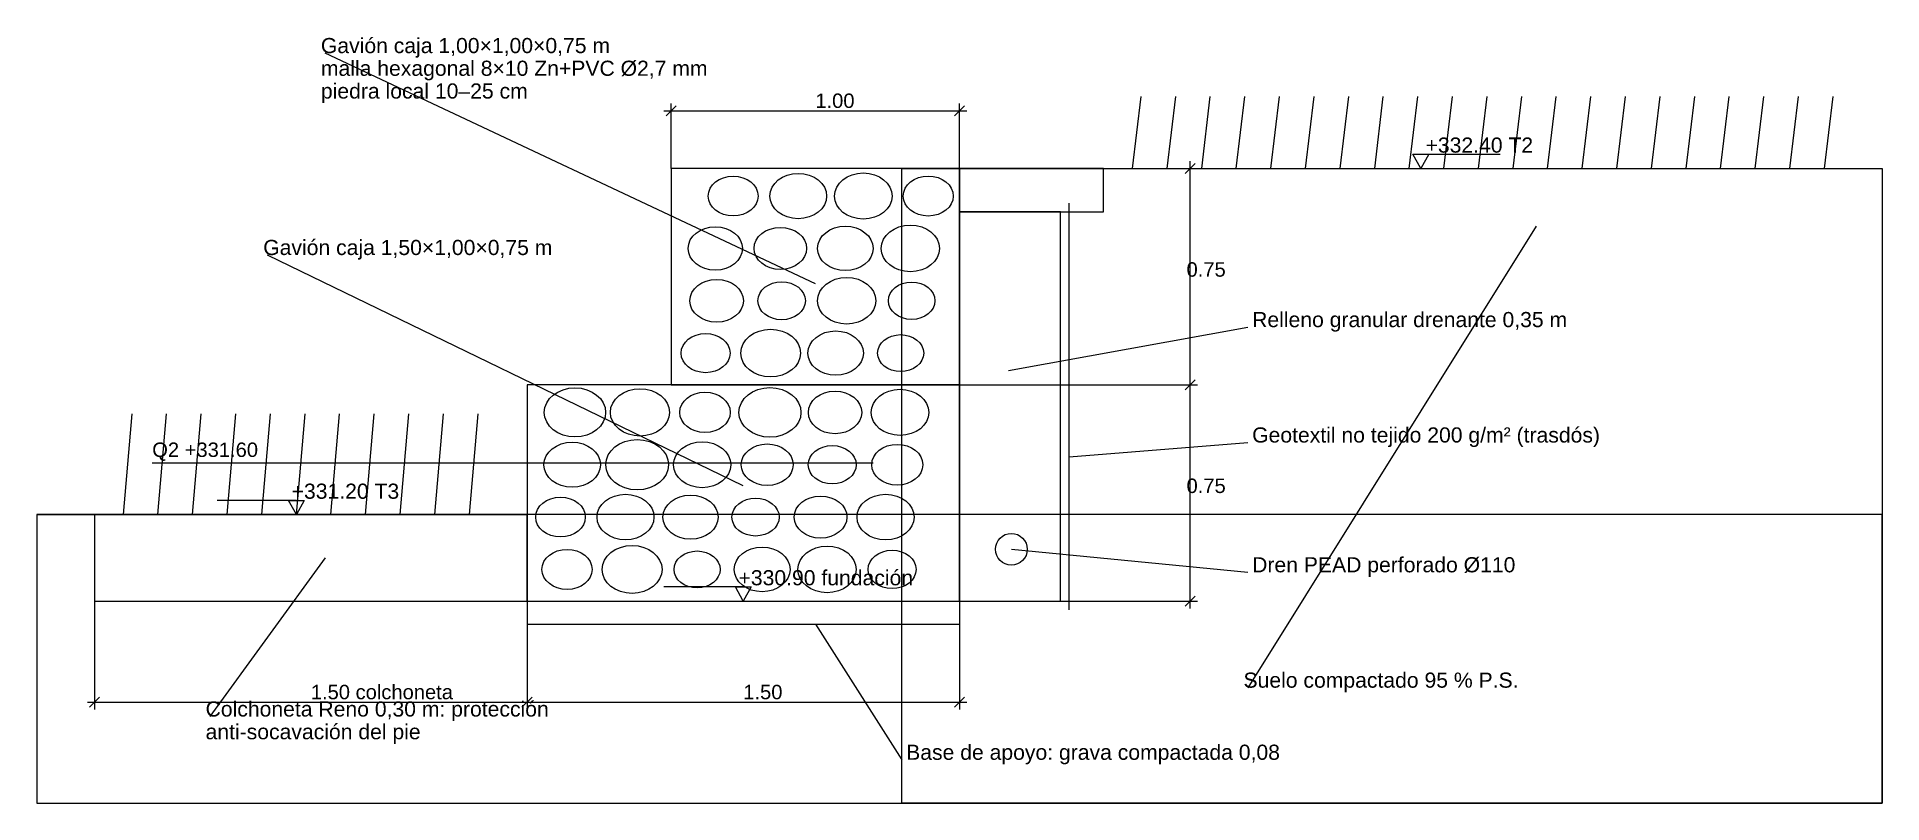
# Model space of a CAD drawing. Header units: metres. Extents: x -1097 to 1588, y -673 to 884.
# Drawn here: x 1316.8 to 1323.2, y -61 to -58.34 of the extents above; entities that cross this region are included whole.
import ezdxf

# ---------------------------------------------------------------- set-up
doc = ezdxf.new("R2010")
doc.units = ezdxf.units.M
doc.layers.add('DETALLES', color=7, linetype='Continuous', lineweight=0, plot=False)
doc.styles.add('ARIAL', font='arial.ttf')

msp = doc.modelspace()

# ---------------------------------------------------------------- texts
at = {"layer": 'DETALLES', "style": 'ARIAL'}
for s, height, p in [('Gavión caja 1,00×1,00×0,75 m', 0.0525, (1317.785, -58.4)), ('malla hexagonal 8×10 Zn+PVC Ø2,7 mm', 0.0525, (1317.785, -58.4787)), ('piedra local 10–25 cm', 0.0525, (1317.785, -58.5575)), ('1.00', 0.05, (1319.5, -58.59)), ('+332.40 T2', 0.0525, (1321.6165, -58.745)), ('Gavión caja 1,50×1,00×0,75 m', 0.0525, (1317.585, -59.1)), ('0.75', 0.05, (1320.7875, -59.175)), ('Relleno granular drenante 0,35 m', 0.0525, (1321.015, -59.35)), ('Geotextil no tejido 200 g/m² (trasdós)', 0.0525, (1321.015, -59.75)), ('Q2 +331.60', 0.05, (1317.2, -59.8)), ('+331.20 T3', 0.0525, (1317.6835, -59.945)), ('0.75', 0.05, (1320.7875, -59.925)), ('Dren PEAD perforado Ø110', 0.0525, (1321.015, -60.2)), ('+330.90 fundación', 0.0525, (1319.2335, -60.245)), ('1.50 colchoneta', 0.05, (1317.75, -60.64)), ('1.50', 0.05, (1319.25, -60.64)), ('Suelo compactado 95 % P.S.', 0.0525, (1320.985, -60.6)), ('Colchoneta Reno 0,30 m: protección', 0.0525, (1317.385, -60.7)), ('anti-socavación del pie', 0.0525, (1317.385, -60.7788)), ('Base de apoyo: grava compactada 0,08', 0.0525, (1319.815, -60.85))]:
    msp.add_text(s, height=height, dxfattribs=at).set_placement(p)

# ---------------------------------------------------------------- linework, layer by layer
at = {"layer": 'DETALLES'}
for points in [[(1319.5, -59.2), (1317.8, -58.4)], [(1320.6, -58.8), (1320.63, -58.55)], [(1320.72, -58.8), (1320.75, -58.55)], [(1320.84, -58.8), (1320.87, -58.55)], [(1320.96, -58.8), (1320.99, -58.55)], [(1321.08, -58.8), (1321.11, -58.55)], [(1321.2, -58.8), (1321.23, -58.55)], [(1321.32, -58.8), (1321.35, -58.55)], [(1321.44, -58.8), (1321.47, -58.55)], [(1321.56, -58.8), (1321.59, -58.55)], [(1321.68, -58.8), (1321.71, -58.55)], [(1321.8, -58.8), (1321.83, -58.55)], [(1321.92, -58.8), (1321.95, -58.55)], [(1322.04, -58.8), (1322.07, -58.55)], [(1322.16, -58.8), (1322.19, -58.55)], [(1322.28, -58.8), (1322.31, -58.55)], [(1322.4, -58.8), (1322.43, -58.55)], [(1322.52, -58.8), (1322.55, -58.55)], [(1322.64, -58.8), (1322.67, -58.55)], [(1322.76, -58.8), (1322.79, -58.55)], [(1322.88, -58.8), (1322.91, -58.55)], [(1323, -58.8), (1323.03, -58.55)], [(1318.975, -58.6), (1320.025, -58.6)], [(1318.9825, -58.6175), (1319.0175, -58.5825)], [(1319, -58.8), (1319, -58.575)], [(1319.9825, -58.6175), (1320.0175, -58.5825)], [(1320, -58.8), (1320, -58.575)], [(1321.6, -58.7505), (1321.875, -58.7505)], [(1320, -58.8), (1320.825, -58.8)], [(1320.5, -58.8), (1323.2, -58.8)], [(1320.7825, -58.8175), (1320.8175, -58.7825)], [(1320.8, -59.575), (1320.8, -58.775)], [(1320.38, -60.33), (1320.38, -58.92)], [(1322, -59), (1321, -60.6)], [(1319.25, -59.9), (1317.6, -59.1)], [(1320.17, -59.5), (1321, -59.35)], [(1320, -59.55), (1320.825, -59.55)], [(1320, -59.55), (1320.825, -59.55)], [(1320.7825, -59.5675), (1320.8175, -59.5325)], [(1320.7825, -59.5675), (1320.8175, -59.5325)], [(1320.8, -60.325), (1320.8, -59.525)], [(1317.1, -60), (1317.13, -59.65)], [(1317.22, -60), (1317.25, -59.65)], [(1317.34, -60), (1317.37, -59.65)], [(1317.46, -60), (1317.49, -59.65)], [(1317.58, -60), (1317.61, -59.65)], [(1317.7, -60), (1317.73, -59.65)], [(1317.82, -60), (1317.85, -59.65)], [(1317.94, -60), (1317.97, -59.65)], [(1318.06, -60), (1318.09, -59.65)], [(1318.18, -60), (1318.21, -59.65)], [(1318.3, -60), (1318.33, -59.65)], [(1320.38, -59.8), (1321, -59.75)], [(1317.2, -59.82), (1319.7, -59.82)], [(1317.7, -59.9505), (1317.425, -59.9505)], [(1316.8, -60), (1318.5, -60)], [(1317.8, -60.15), (1317.4, -60.7)], [(1320.18, -60.12), (1321, -60.2)], [(1319.25, -60.2505), (1318.975, -60.2505)], [(1320.7825, -60.3175), (1320.8175, -60.2825)], [(1317, -60.3), (1317, -60.675)], [(1318.5, -60.3), (1318.5, -60.38), (1320, -60.38)], [(1318.5, -60.3), (1318.5, -60.675)], [(1318.5, -60.3), (1318.5, -60.675)], [(1320, -60.3), (1320, -60.675)], [(1320, -60.3), (1320.825, -60.3)], [(1319.5, -60.38), (1319.8, -60.85)], [(1316.975, -60.65), (1318.525, -60.65)], [(1316.9825, -60.6675), (1317.0175, -60.6325)], [(1318.475, -60.65), (1320.025, -60.65)], [(1318.4825, -60.6675), (1318.5175, -60.6325)], [(1318.4825, -60.6675), (1318.5175, -60.6325)], [(1319.9825, -60.6675), (1320.0175, -60.6325)]]:
    msp.add_lwpolyline(points, dxfattribs=at)
for points in [[(1321.5725, -58.7505), (1321.6275, -58.7505), (1321.6, -58.8)], [(1319, -59.55), (1320, -59.55), (1320, -58.8), (1319, -58.8)], [(1319, -59.55), (1320, -59.55), (1320, -58.8), (1319, -58.8)], [(1319.8, -58.8), (1323.2, -58.8), (1323.2, -61), (1319.8, -61)], [(1320, -58.95), (1320.5, -58.95), (1320.5, -58.8), (1320, -58.8)], [(1320, -60.3), (1320.35, -60.3), (1320.35, -58.95), (1320, -58.95)], [(1318.5, -60.3), (1320, -60.3), (1320, -59.55), (1318.5, -59.55)], [(1318.5, -60.3), (1320, -60.3), (1320, -59.55), (1318.5, -59.55)], [(1317.6725, -59.9505), (1317.7275, -59.9505), (1317.7, -60)], [(1316.8, -61), (1323.2, -61), (1323.2, -60), (1316.8, -60)], [(1317, -60.3), (1318.5, -60.3), (1318.5, -60), (1317, -60)], [(1319.2225, -60.2505), (1319.2775, -60.2505), (1319.25, -60.3)]]:
    msp.add_lwpolyline(points, close=True, dxfattribs=at)
msp.add_circle((1320.18, -60.12), 0.055, dxfattribs=at)
for centre, major_axis in [((1319.6662, -58.8955), (0.1, 0)), ((1319.2152, -58.8955), (0.0864, 0)), ((1319.4407, -58.8955), (0.0984, 0)), ((1319.8917, -58.8955), (0.0867, 0)), ((1319.153, -59.077), (0.0941, 0)), ((1319.3785, -59.077), (0.0912, 0)), ((1319.604, -59.077), (0.0964, 0)), ((1319.8295, -59.077), (0.1013, 0)), ((1319.1576, -59.2585), (0.0928, 0)), ((1319.3831, -59.2585), (0.0823, 0)), ((1319.6086, -59.2585), (0.1012, 0)), ((1319.8341, -59.2585), (0.0808, 0)), ((1319.1194, -59.44), (0.0848, 0)), ((1319.3449, -59.44), (0.1034, 0)), ((1319.5704, -59.44), (0.0962, 0)), ((1319.7959, -59.44), (0.0801, 0)), ((1318.6662, -59.6455), (0.1064, 0)), ((1318.8917, -59.6455), (0.1026, 0)), ((1319.1172, -59.6455), (0.0875, 0)), ((1319.3427, -59.6455), (0.1075, 0)), ((1319.5682, -59.6455), (0.0925, 0)), ((1319.7937, -59.6455), (0.0999, 0)), ((1318.6565, -59.827), (0.0979, 0)), ((1318.882, -59.827), (0.1089, 0)), ((1319.1075, -59.827), (0.0995, 0)), ((1319.333, -59.827), (0.0899, 0)), ((1319.5585, -59.827), (0.0832, 0)), ((1319.784, -59.827), (0.0884, 0)), ((1318.6161, -60.0085), (0.0861, 0)), ((1318.8416, -60.0085), (0.0987, 0)), ((1319.0671, -60.0085), (0.0956, 0)), ((1319.2926, -60.0085), (0.082, 0)), ((1319.5181, -60.0085), (0.0913, 0)), ((1319.7436, -60.0085), (0.0991, 0)), ((1318.6388, -60.19), (0.0869, 0)), ((1318.8643, -60.19), (0.1039, 0)), ((1319.0898, -60.19), (0.08, 0)), ((1319.3153, -60.19), (0.0968, 0)), ((1319.5408, -60.19), (0.101, 0)), ((1319.7663, -60.19), (0.0832, 0))]:
    msp.add_ellipse(centre, major_axis=major_axis, ratio=0.8, dxfattribs=at)

msp.set_redraw_order([(e.dxf.handle, doc.entitydb.next_handle()) for e in msp.query("TEXT MTEXT ATTDEF DIMENSION ARC_DIMENSION")])  # texts and dimensions are drawn at this point

doc.saveas('drawing.dxf')
